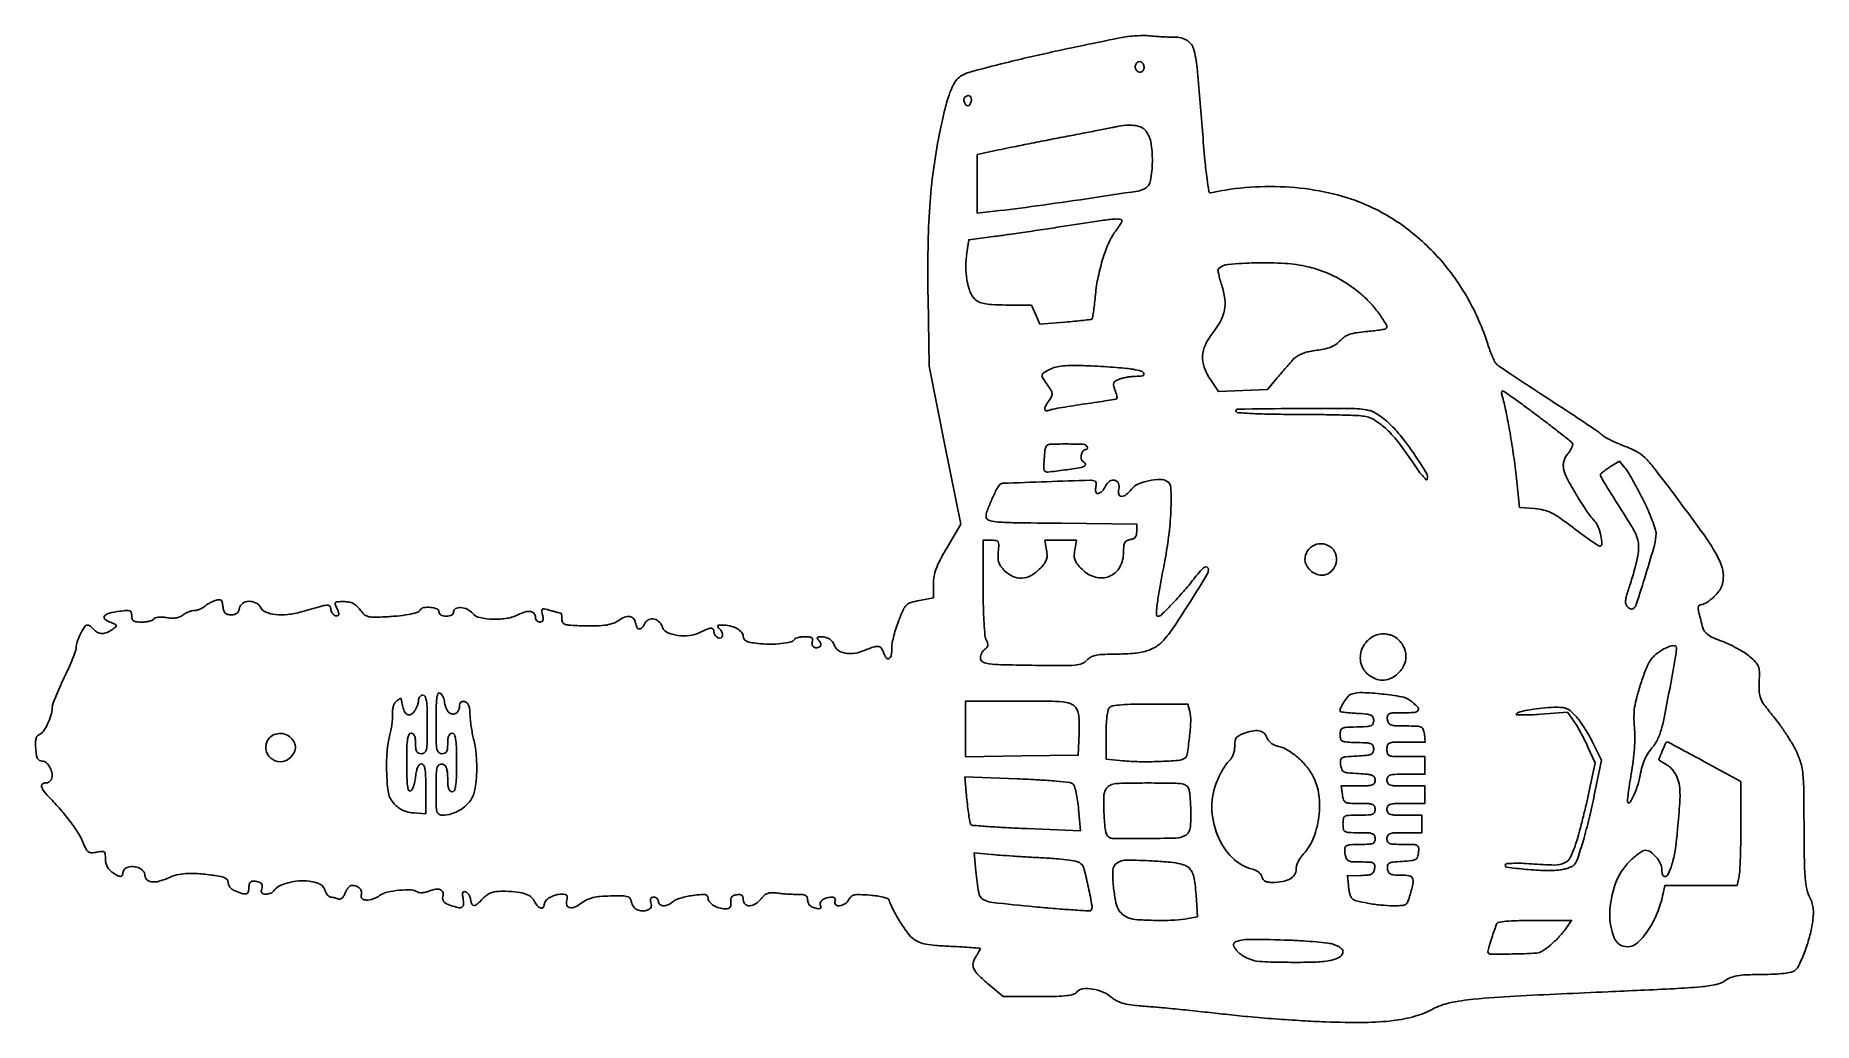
# Model space of a CAD drawing. Extents: x 146 to 754, y 185 to 522.
import ezdxf

# ---------------------------------------------------------------- set-up
doc = ezdxf.new("R2010")
doc.units = 0

msp = doc.modelspace()

# ---------------------------------------------------------------- linework, layer by layer
for points in [[(517.5, 521.842847, 0.003421), (494.642149, 517.099954, 0.008094), (477.702002, 513.176004, 0.006191), (465.068326, 509.866636, 0.116767), (461.5, 507.912358, 0.093392), (459.830204, 505.72047, 0.035444), (458.348135, 502.154683, 0.023303), (456.833363, 496.815762, 0.007046), (455.028954, 488.58323, 0.017432), (453.009208, 476.588071, 0.015791), (451.749391, 464.079188, 0.013654), (451.161489, 449.917681, 0.007832), (451.186782, 432.822702), (451.586653, 409.5), (456.958034, 382.489631), (462.329415, 355.479262), (457.664707, 347.51054, 0.010848), (455.293023, 343.249584, 0.03274), (453.936106, 340.217183, 0.045241), (453.235857, 337.635591, 0.043641), (453, 334.938508), (453, 330.335199), (448.25, 329.4176, 0.024958), (445.302953, 328.694114, 0.119852), (443.821501, 327.827684, 0.094394), (442.729297, 326.280825, 0.012408), (441.15, 322.563567, 0.016783), (440.250411, 320.047462, 0.015273), (439.490312, 317.396782, 0.015493), (438.956832, 314.985485, 0.046722), (438.8, 313.31078, -0.035909), (438.609452, 310.661008, -0.220857), (437.88073, 309.54463, -0.397938), (436.946498, 309.73372, -0.062661), (435.980307, 311.551797, 0.067608), (435.107008, 313.156721, 0.225463), (434.078321, 313.710636, 0.099969), (432.420796, 313.462094, 0.008729), (428.426356, 311.933116, -0.071956), (425.643096, 311.253883, -0.073866), (422.807311, 311.400806, -0.08586), (420.509681, 312.29337, -0.170558), (419.280122, 313.779799, 0.063097), (418.5444, 315.195537, 0.090826), (417.54716, 316.190695, 0.089495), (416.250125, 316.777218, 0.059569), (414.627555, 316.984687, 0.028029), (413.688433, 316.939701, 0.255654), (413.363183, 316.715032, 0.265799), (413.384071, 316.327651, 0.029827), (413.926114, 315.589028, -0.043282), (414.391203, 314.918193, -0.115588), (414.556329, 314.36394, -0.160707), (414.435208, 313.907337, -0.110253), (414.048558, 313.530011, -0.132695), (412.972404, 313.209194, -0.182368), (412.027699, 313.537954, -0.181523), (411.532727, 314.410526, -0.131568), (411.650663, 315.532025, 0.128746), (411.726264, 316.214504, 0.226613), (411.416426, 316.675798, 0.11058), (410.625832, 316.931991, 0.023281), (409.166006, 317, 0.026304), (407.959898, 316.936506, 0.032954), (406.856298, 316.745843, 0.034821), (405.983375, 316.469515, 0.161645), (405.583301, 316.134783, -0.201636), (404.308573, 315.226118, -0.02695), (400.983601, 314.664048, -0.029485), (396.988262, 314.445598, -0.028396), (392.943873, 314.693053, -0.014819), (390.378035, 315.074342, -0.071706), (388.983163, 315.537093, -0.143054), (388.265572, 316.202487, -0.135557), (388, 317.164042, 0.193316), (387.435238, 318.570176, 0.080463), (385.773145, 319.824225, 0.065902), (383.398325, 320.702373, 0.0557), (380.7349, 321, 0.020821), (379.675085, 320.955848, 0.209399), (379.294771, 320.75, 0.331674), (379.287422, 320.405741, 0.041581), (379.8, 319.8, -0.076036), (380.724299, 318.541886, -0.145116), (380.96359, 317.321461, -0.27772), (380.468201, 316.651063, -0.192068), (379.5, 316.638374, -0.074185), (378.926569, 316.962529, -0.064359), (378.440625, 317.454091, -0.06686), (378.111903, 318.031441, -0.096313), (378, 318.606989, 0.143406), (377.722684, 319.553997, 0.265076), (377.034105, 319.914954, 0.09358), (375.704203, 319.614731, 0.013525), (373.172085, 318.435961, -0.088478), (369.680121, 317.408183, -0.061432), (365.557874, 317.461622, -0.066486), (362.029955, 318.432114, -0.218962), (360.444977, 320.173363, 0.118898), (359.349118, 321.984996, 0.134521), (357.592552, 322.996951, 0.160774), (355.794772, 322.882461, 0.180767), (354.520842, 321.719041, -0.05619), (353.488342, 320.161179, -0.224277), (352.475441, 319.694206, -0.28438), (351.650417, 320.215368, -0.078206), (351.180449, 321.75, 0.138029), (350.525121, 323.235767, 0.192055), (349.263826, 323.927403, 0.130178), (347.452177, 323.67799, 0.053877), (345.268354, 322.475409, -0.077408), (343.231049, 321.474883, -0.045761), (340.575955, 320.907475, -0.030043), (336.853366, 320.687537, -0.009344), (331.25, 320.798161, -0.011375), (328.32463, 320.977344, -0.078459), (326.93148, 321.319038, -0.17781), (326.250818, 321.951943, -0.117993), (326, 323, 0.012046), (325.981524, 323.766784, 0.019858), (325.924623, 324.4125, 0.01475), (325.844883, 324.915882, 0.360557), (325.743398, 325, -0.064009), (325.556291, 325.024052, -0.001153), (324.580656, 325.281495, -0.002852), (323.444509, 325.591051, -0.001898), (322.145461, 325.958282, 0.009294), (320.006044, 326.529045, 0.188543), (319.352531, 326.443217, 0.314801), (319.11702, 325.964915, 0.023376), (319.421114, 324.458282, -0.030544), (319.641017, 323.282139, -0.119428), (319.557564, 322.553033, -0.19813), (319.185468, 322.147875, -0.109615), (318.519052, 322, -0.099868), (317.939342, 322.116955, -0.098136), (317.446222, 322.449844, -0.097747), (317.115922, 322.946931, -0.098215), (317, 323.531385, 0.170308), (316.528703, 324.874911, 0.18203), (315.334393, 325.584209, 0.113513), (313.458724, 325.48987, 0.050277), (311.139917, 324.572354, -0.078755), (307.289427, 323.296068, -0.04759), (302.484343, 322.969922, -0.048036), (298.040363, 323.520816, -0.155203), (295.5, 325, 0.09695), (293.675921, 326.363607, 0.093236), (291.446908, 326.963037, 0.134629), (289.69952, 326.625391, 0.285464), (289, 325.5, -0.140575), (288.822179, 324.88002, -0.118484), (288.333333, 324.4, -0.088208), (287.543379, 324.09863, -0.04716), (286.5, 324, -0.04716), (285.456621, 324.09863, -0.088208), (284.666667, 324.4, -0.118484), (284.177821, 324.88002, -0.140575), (284, 325.5, 0.31107), (283.30912, 326.503036, 0.067365), (281.146299, 327.009322, 0.063332), (278.804733, 326.936533, 0.218284), (277.571257, 326.115296, -0.186952), (276.489241, 325.296858, -0.023855), (273.596025, 324.618675, -0.022929), (269.680378, 324.080062, -0.011884), (264.753204, 323.749057, -0.0129), (261.350051, 323.689452, -0.07583), (259.591624, 323.972606, -0.112257), (258.325928, 324.722051, -0.044023), (256.973266, 326.25, 0.042325), (255.806457, 327.577048, 0.07617), (254.623681, 328.408858, 0.075162), (253.234977, 328.85497, 0.040219), (251.434879, 329, 0.011298), (249.312934, 328.952047, 0.16973), (248.636799, 328.680858, 0.310521), (248.497578, 328.137742, 0.035057), (249.045837, 326.914354, -0.027603), (249.435684, 326.078046, -0.038419), (249.683024, 325.290235, -0.042946), (249.774689, 324.647099, -0.213438), (249.647551, 324.314218, -0.254626), (248.898305, 324.093289, -0.129825), (247.997399, 324.551055, -0.099102), (247.260417, 325.530817, -0.112307), (247, 326.675594, 0.228451), (246.596332, 327.512975, 0.199267), (245.653552, 327.783082, 0.039155), (243.486408, 327.360395, 0.002283), (237, 325.527036, -0.040219), (232.313664, 324.578865, -0.057575), (228.077704, 324.561014, -0.071932), (224.789895, 325.416044, -0.172006), (222.95178, 327.0901, 0.160068), (221.34993, 328.618559, 0.123665), (218.969469, 329.097219, 0.138527), (216.836324, 328.383326, 0.210913), (215.819551, 326.75, -0.063957), (215.529188, 325.696001, -0.125837), (215.008716, 325.006955, -0.11739), (214.193689, 324.623446, -0.05157), (213, 324.5, -0.052743), (211.72725, 324.634632, -0.143478), (210.937862, 325.061569, -0.129859), (210.457326, 325.878477, -0.039818), (210.179242, 327.29493, 0.027744), (209.924195, 328.783068, 0.16126), (209.517091, 329.454618, 0.204873), (208.849617, 329.662482, 0.048331), (207.679242, 329.426649, 0.030853), (206.729745, 329.072384, 0.01989), (205.676397, 328.552377, 0.019994), (204.683045, 327.959186, 0.035173), (203.921259, 327.381719, -0.0497), (203.176243, 326.850265, -0.034133), (202.241904, 326.396538, -0.034461), (201.271913, 326.080533, -0.057436), (200.421259, 325.968197, 0.059585), (199.541566, 325.848191, 0.030168), (198.47687, 325.501348, 0.029465), (197.406597, 325.005105, 0.038649), (196.5, 324.423585, -0.06464), (195.383887, 323.786782, -0.058004), (194.100552, 323.426759, -0.050224), (192.605495, 323.341051, -0.031007), (190.852625, 323.525948, 0.025864), (189.329182, 323.702494, 0.042262), (188.030044, 323.675444, 0.052065), (187.04888, 323.467006, 0.177804), (186.543608, 323.070559, -0.154044), (186.0641, 322.657126, -0.037667), (185.065535, 322.314477, -0.035054), (183.806778, 322.078686, -0.028782), (182.440983, 322, -0.022873), (180.613012, 322.083666, -0.116309), (179.653555, 322.404874, -0.181517), (179.163874, 323.03969, -0.074617), (179, 324.131669, 0.071145), (178.835669, 325.280721, 0.234358), (178.33151, 325.827892, 0.113038), (177.295597, 325.974677, 0.012243), (174.878916, 325.710585, 0.025943), (171.35141, 325.049693, 0.149123), (169.733159, 324.09468, 0.41658), (169.78341, 323.045293, 0.092813), (171.485177, 322.005636, -0.010269), (173.244897, 321.294896, -0.207137), (173.632742, 320.885116, -0.30681), (173.516121, 320.420608, -0.02038), (172.398017, 319.500278, -0.061489), (170.585616, 318.450255, -0.100899), (168.854386, 318.097225, -0.116841), (167.302111, 318.464913, -0.103583), (166, 319.5, 0.030696), (165.460793, 320.074065, 0.033599), (164.870559, 320.559375, 0.035754), (164.314846, 320.899703, 0.120078), (163.903235, 321, 0.257058), (162.920099, 320.458791, 0.024433), (161.518634, 317.985323, 0.03037), (160.35205, 315.270997, 0.086514), (160, 313.251594, -0.087125), (159.801446, 312.120766, -0.008422), (158.804508, 309.507638, -0.010498), (157.488821, 306.415641, -0.008111), (155.93024, 303.100891, 0.008862), (154.3675, 299.764281, 0.01101), (153.038473, 296.605657, 0.009423), (152.037125, 293.92431, 0.07787), (151.800911, 292.648957, -0.066448), (151.386471, 290.087593, -0.039054), (150.259071, 287.191073, -0.037926), (148.814487, 284.697441, -0.152032), (147.446765, 283.617945, 0.137854), (146.735839, 283.088201, 0.101273), (146.302075, 282.200623, 0.061764), (146.123543, 280.828015, 0.019539), (146.192055, 278.759149, 0.017937), (146.43001, 276.565405, 0.083065), (146.817375, 275.354748, 0.155276), (147.442956, 274.726802, 0.119658), (148.38742, 274.494665, -0.193604), (149.80678, 273.919009, -0.082118), (151.053634, 272.241375, -0.077627), (151.751342, 270.138344, -0.133739), (151.567491, 268.315284, -0.091355), (151.260156, 267.812442, -0.066708), (150.761187, 267.386365, -0.065225), (150.154532, 267.09833, -0.078413), (149.531385, 267, 0.172685), (148.432859, 266.608941, 0.308843), (148.172348, 265.728572, 0.095269), (149.038099, 264.148948, 0.017656), (151.25, 261.660532, -0.013047), (155.114668, 257.392608, -0.018389), (158.313684, 253.379432, -0.020941), (160.787523, 249.71913, -0.039191), (162.41845, 246.540934, 0.019041), (163.432394, 244.35239, 0.123282), (164.225489, 243.443118, 0.162676), (165.24517, 243.143621, 0.040159), (167.001109, 243.350222, -0.021888), (168.791294, 243.627425, -0.194393), (169.544477, 243.415614, -0.206116), (169.914471, 242.748085, -0.0249), (170, 241.031704, 0.053729), (170.145133, 239.684988, 0.061642), (170.573751, 238.46491, 0.063262), (171.274778, 237.411811, 0.061605), (172.222506, 236.556704, 0.021675), (174.037701, 235.399183, 0.120191), (175.139988, 235.076133, 0.288099), (175.758325, 235.4262, 0.124294), (176, 236.383369, -0.116045), (176.132528, 236.946697, -0.075481), (176.518753, 237.49603, -0.069243), (177.090943, 237.948478, -0.068863), (177.765968, 238.228548, -0.085952), (179.775499, 238.398347, -0.093089), (181.665249, 237.869583, -0.109955), (183.005927, 236.790955, -0.169524), (183.495147, 235.400921, 0.215044), (184.152131, 233.953873, 0.152862), (185.803506, 233.221175, 0.092646), (188.339283, 233.400363, 0.046973), (191.356775, 234.49906, -0.049604), (194.322899, 235.561449, -0.045638), (197.52485, 236.057168, -0.035036), (201.453037, 236.027085, -0.014419), (206.75, 235.460619, -0.013699), (209.489109, 235.010799, -0.068002), (210.964096, 234.512228, -0.138688), (211.720052, 233.825604, -0.140362), (212, 232.84802, 0.109058), (212.182899, 232.01945, 0.073725), (212.716444, 231.208093, 0.06531), (213.538047, 230.499782, 0.054485), (214.5651, 229.975249, 0.017322), (216.936611, 229.16644, 0.121889), (218.145522, 229.104176, 0.258749), (218.777443, 229.633757, 0.09198), (219, 230.833333, -0.049613), (219.153379, 232.37529, -0.178017), (219.66275, 233.204919, -0.181197), (220.581367, 233.498488, -0.051694), (222.085947, 233.267273, -0.061478), (222.951588, 232.92295, -0.137777), (223.452648, 232.431995, -0.141722), (223.616724, 231.762061, -0.066585), (223.460655, 230.876035, 0.052878), (223.275422, 229.970046, 0.187536), (223.433454, 229.409408, 0.183207), (223.932241, 229.094685, 0.050165), (224.873595, 229, 0.049761), (225.692353, 229.081686, 0.047539), (226.492079, 229.323722, 0.051231), (227.15718, 229.67956, 0.106294), (227.56306, 230.102034, -0.138814), (229.289407, 231.682646, -0.049387), (232.44113, 232.893494, -0.047001), (236.143017, 233.544861, -0.057335), (239.656306, 233.42429, -0.023031), (241.923415, 232.976739, -0.068535), (243.391778, 232.393974, -0.095328), (244.367192, 231.564436, -0.078319), (245.047276, 230.375655, 0.03241), (245.46229, 229.466225, 0.041955), (245.962172, 228.697849, 0.047592), (246.46942, 228.159594, 0.181952), (246.893462, 228, -0.043277), (247.36269, 227.95931, -0.015548), (248.019997, 227.823264, -0.015289), (248.734868, 227.628674, -0.017519), (249.404314, 227.398345, 0.120632), (250.159766, 227.302418, 0.138364), (250.831145, 227.577438, 0.097313), (251.426722, 228.266136, 0.03894), (251.961351, 229.398345, -0.040175), (252.433931, 230.392791, -0.048809), (253.034394, 231.231266, -0.056308), (253.666011, 231.807158, -0.161071), (254.225249, 231.984687, -0.082732), (255.766768, 231.708793, -0.115649), (256.939141, 230.953257, -0.139187), (257.518101, 229.871625, -0.146349), (257.426881, 228.67005, 0.314829), (257.715376, 227.509289, 0.178474), (259.130435, 226.97026, 0.090265), (261.48126, 227.372142, 0.065507), (263.841104, 228.601258, -0.099672), (266.354213, 229.70049, -0.030623), (270.466015, 230.332076, -0.02852), (274.540003, 230.471304, -0.151594), (276.628363, 229.770518, 0.129808), (277.254122, 229.530336, 0.042941), (278.246033, 229.508031, 0.039377), (279.398338, 229.672836, 0.035652), (280.550812, 230.019319, -0.044266), (282.902526, 230.682461, -0.138796), (284.522282, 230.537172, -0.236576), (285.323831, 229.66091, -0.133806), (285.338934, 228.188085, 0.095292), (285.273686, 227.197431, 0.150908), (285.62078, 226.428051, 0.100238), (286.475655, 225.781357, 0.028106), (288.031426, 225.138889, 0.027158), (290.604638, 224.395812, 0.192004), (291.866056, 224.58977, 0.263547), (292.412077, 225.535801, 0.049283), (292.224365, 227.606641, -0.022682), (292.040546, 228.87856, -0.120831), (292.139399, 229.568434, -0.263513), (292.495015, 229.851719, -0.119531), (293.108475, 229.802181, -0.111674), (293.664754, 229.468022, -0.057745), (294.185107, 228.840199, -0.053146), (294.593956, 228.036354, -0.054611), (294.819551, 227.171672, 0.061338), (295.258087, 225.578569, 0.325306), (295.984281, 225.132697, 0.166649), (297.076447, 225.605624, 0.019428), (299, 227.5, -0.045615), (300.355266, 228.701771, -0.067509), (301.747607, 229.461438, -0.061006), (303.395709, 229.869628, -0.030241), (305.549314, 230, -0.020837), (309.963274, 229.815973, -0.051453), (313.144138, 229.216916, -0.075614), (315.304985, 228.199877, -0.139638), (316.549421, 226.729809, 0.065526), (317.527031, 225.156023, 0.128595), (318.711665, 224.295377, 0.284634), (319.590503, 224.457198, 0.211602), (320, 225.381483, -0.177182), (320.479287, 226.691546, -0.082785), (321.876136, 227.878045, -0.070068), (323.859781, 228.714496, -0.064876), (326.05089, 229, -0.044529), (327.12174, 228.904443, -0.181894), (327.672963, 228.57563, -0.186971), (327.862026, 227.971758, -0.047416), (327.694254, 226.938828, 0.137124), (327.722705, 225.242406, 0.284762), (328.67438, 224.396474, 0.153716), (330.489152, 224.63972, 0.049628), (332.846734, 226.044806, -0.048801), (334.667928, 227.13429, -0.05218), (336.625964, 227.821027, -0.03931), (339.111785, 228.208118, -0.014421), (342.665342, 228.375468, -0.006804), (346.801709, 228.394541, -0.068592), (348.503455, 228.144364, -0.180593), (349.362881, 227.504121, -0.108392), (349.813355, 226.297279, 0.124726), (350.4504, 224.745205, 0.121074), (351.755553, 223.663243, 0.111456), (353.508351, 223.254317, 0.093676), (355.388924, 223.59575, 0.082803), (356.067283, 223.994705, 0.11845), (356.481413, 224.553107, 0.111131), (356.611992, 225.266758, 0.066836), (356.462413, 226.118425, -0.049133), (356.282017, 226.968352, -0.147821), (356.3885, 227.545139, -0.188126), (356.771259, 227.882756, -0.087953), (357.432612, 228, -0.094638), (358.030893, 227.885736, -0.096802), (358.53958, 227.559375, -0.09891), (358.880096, 227.072362, -0.10362), (359, 226.5, 0.227335), (359.489055, 225.479965, 0.167299), (360.68602, 225.049642, 0.109802), (362.338158, 225.393381, 0.078085), (363.925989, 226.433021, -0.086392), (364.873967, 227.0316, -0.022167), (366.585113, 227.649486, -0.021901), (368.630549, 228.190119, -0.020684), (370.75473, 228.561852, -0.009306), (373.635023, 228.889511, -0.066143), (375.036313, 228.837031, -0.18174), (375.726973, 228.433211, -0.172212), (376, 227.664014, 0.173232), (376.471552, 226.343812, 0.082851), (377.844558, 225.141161, 0.07092), (379.788187, 224.290786, 0.067809), (381.922469, 224, 0.062277), (382.888977, 224.120851, 0.161973), (383.471955, 224.494474, 0.148108), (383.745803, 225.169075, 0.049332), (383.73821, 226.246765, -0.057593), (383.748394, 227.326713, -0.135765), (384.055295, 228.064155, -0.135102), (384.698784, 228.541234, -0.056787), (385.75, 228.816316, -0.046409), (386.848614, 228.871003, -0.155519), (387.517194, 228.625753, -0.170725), (387.883822, 228.056848, -0.058634), (388, 227.069551, 0.203989), (388.639243, 225.567891, 0.208592), (390.156608, 225.006088, 0.131175), (392.221539, 225.684767, 0.081649), (394.112937, 227.416447, -0.044419), (395.265695, 228.640783, -0.099569), (396.363807, 229.281588, -0.086748), (397.72149, 229.496085, -0.028115), (399.756857, 229.348084, 0.010446), (401.426633, 229.167192, 0.006864), (403.355139, 229.025592, 0.006906), (405.236994, 228.93943, 0.013198), (406.75, 228.931037, -0.025643), (408.391965, 228.881061, -0.107884), (409.329606, 228.594465, -0.172614), (409.825214, 228.026373, -0.094152), (410, 227.106389, 0.07645), (410.118241, 226.337582, 0.064848), (410.46465, 225.59157, 0.066804), (410.977037, 224.980328, 0.093606), (411.581787, 224.606989, 0.02716), (413.180854, 224.091057, 0.108715), (414.202466, 224.048926, 0.324914), (414.573551, 224.433827, 0.174847), (414.430902, 225.111803, -0.240566), (414.352768, 226.069397, -0.133573), (415.085457, 227.020662, -0.091535), (416.496238, 227.73081, -0.068826), (418.218615, 227.984687, -0.066811), (418.923061, 227.896517, -0.165682), (419.350595, 227.612532, -0.178285), (419.497409, 227.143301, -0.07936), (419.361626, 226.5, 0.307063), (419.620867, 225.390016, 0.220258), (420.871989, 224.986604, 0.113521), (422.742772, 225.664732, 0.127071), (424.03848, 227.0719, -0.08822), (424.899513, 228.164581, -0.129006), (425.985541, 228.717388, -0.064169), (427.738239, 228.86863, -0.009459), (431.297212, 228.651253, -0.016703), (433.742841, 228.372913, -0.026694), (435.803078, 227.955063, -0.026288), (437.357183, 227.464015, -0.226362), (437.848628, 226.954116, 0.040802), (439.312303, 223.523901, 0.019883), (441.698292, 219.401079, 0.018741), (444.283941, 215.636771, 0.072772), (446.277466, 213.640203, 0.063818), (448.171326, 212.572363, 0.048643), (450.455672, 211.893829, 0.030137), (453.714879, 211.463513, 0.007718), (459.027466, 211.167935, -0.00393), (462.851318, 210.984236, -0.00653), (466.070568, 210.762002, -0.001709), (468.838491, 210.52504, -0.388432), (469, 210.348509, -0.119863), (468.935922, 210.085054, -0.007405), (468.552711, 209.370029, -0.010643), (468.060605, 208.526433, -0.007668), (467.477315, 207.605722, 0.093793), (466.57999, 205.44123, 0.163911), (466.808003, 203.533751, 0.090205), (468.355736, 201.383234, 0.016628), (471.998771, 198.098048), (476.858812, 194), (488.806962, 194, 0.004996), (495.139722, 194.063275, 0.02492), (498.683705, 194.311092, 0.045714), (500.856656, 194.776528, 0.144927), (502.079298, 195.595548, -0.194863), (504.066953, 196.663844, -0.068284), (507.370443, 196.571021, -0.061479), (511.005997, 195.496996, -0.072489), (514.053442, 193.608485, 0.060826), (515.93012, 192.384293, 0.054423), (518.117163, 191.5915, 0.033413), (521.246116, 191.047232, 0.008037), (526.492984, 190.577187, -0.004956), (531.347192, 190.172454, -0.001799), (538.225308, 189.505297, -0.001783), (545.748183, 188.721163, -0.002125), (552.837313, 187.926174, 0.006492), (560.480565, 187.13657, 0.003689), (569.745961, 186.369686, 0.003683), (579.0915, 185.734742, 0.00607), (587, 185.352217, 0.010955), (600.410625, 185.16066, 0.027872), (610.120283, 185.776641, 0.03814), (617.580451, 187.25264, 0.056278), (623.76348, 189.751005, -0.072179), (629.384321, 191.817679, -0.027489), (637.654247, 193.095206, -0.012081), (651.791161, 194.145284, -0.001403), (683.5, 195.642297, 0.00107), (706.096071, 196.693994, 0.011125), (715.373361, 197.352849, 0.026493), (720.536301, 198.112686, 0.103465), (723.484481, 199.377591, -0.056805), (725.481877, 200.463594, -0.053817), (727.70892, 201.096721, -0.032843), (730.844465, 201.423332, -0.007596), (736.153144, 201.545111, 0.009061), (740.436776, 201.655933, 0.019054), (743.753556, 201.928821, 0.021521), (746.200897, 202.331885, 0.122218), (747.380901, 202.901156, 0.111836), (749.019577, 205.033069, 0.020275), (750.938997, 209.675702, 0.022649), (752.604647, 214.944395, 0.032267), (753.562119, 219.756746, 0.022399), (753.785602, 222.316271, 0.044054), (753.69224, 224.355638, 0.049457), (753.258238, 226.187475, 0.037188), (752.440271, 228.091252, -0.070437), (751.491481, 230.777664, -0.030339), (750.966955, 234.548734, -0.015708), (750.689801, 240.552066, -0.002674), (750.582499, 252, 0.002188), (750.472319, 265.11666, 0.022845), (750.157878, 270.48947, 0.05064), (749.404034, 274.109047, 0.035077), (747.865025, 278, 0.023108), (746.494769, 280.550603, 0.010891), (744.504989, 283.717506, 0.010767), (742.27354, 286.949401, 0.014918), (740.126782, 289.740446, -0.009758), (737.007228, 293.710794, -0.064571), (735.761882, 295.898558, -0.08482), (735.275716, 298.07991, -0.023063), (735.261757, 301.625724, 0.015091), (735.303327, 305.089771, 0.0866), (734.956158, 306.88573, 0.101758), (734.042412, 308.322225, 0.024684), (731.977305, 310.254121, 0.034235), (730.208662, 311.555298, 0.015793), (727.748384, 313.010914, 0.015559), (725.054846, 314.384416, 0.020828), (722.527744, 315.449261, -0.015904), (719.60705, 316.646236, -0.04844), (717.745832, 317.705868, -0.073783), (716.595438, 318.802901, -0.101336), (715.962724, 320.080418, -0.003037), (714.657313, 325.154704, -0.048701), (714.395667, 326.904843, -0.225883), (714.715856, 327.676678, -0.185394), (715.557871, 328, 0.115215), (716.362672, 328.187945, 0.028836), (717.543682, 328.858654, 0.027915), (718.840676, 329.804235, 0.02491), (720.076923, 330.923077, 0.033531), (721.491497, 332.541263, 0.061469), (722.373426, 334.051519, 0.063436), (722.845087, 335.697624, 0.038107), (723, 337.727296, 0.092869), (722.269799, 341.624747, 0.042986), (719.990202, 346.268565, 0.02173), (715.458831, 353.09959, 0.003676), (706.151685, 365.69159, 0.003397), (699.265097, 374.738152, 0.034185), (696.11907, 378.283497, 0.070078), (693.367552, 380.318184, 0.037402), (689.5, 382.054782, -0.013988), (687.056275, 383.017375, -0.014069), (684.675, 384.113372, -0.014011), (682.656217, 385.183713, -0.053463), (681.5, 386.013262, 0.032574), (680.064016, 387.137095, 0.00172), (675.240625, 390.405113, 0.002703), (669.46618, 394.243404, 0.001963), (663, 398.455009, -0.001849), (656.595276, 402.624495, -0.002738), (651.014297, 406.331059, -0.001226), (646.279165, 409.530251, -0.053997), (645.367821, 410.304939, -0.075675), (644.826869, 411.083353, -0.012217), (644.0521, 412.764576, -0.01325), (643.23434, 414.806655, -0.011298), (642.478641, 417, 0.051205), (635.684506, 432.566848, 0.052909), (625.929723, 446.243249, 0.054225), (613.774492, 457.279017, 0.059495), (599.886853, 465.046658, 0.04382), (588.056726, 468.752051, 0.036213), (574.976724, 470.642811, 0.035141), (561.337399, 470.655247, 0.035184), (547.83644, 468.757072, -0.425661), (547.181593, 469.200137, -0.008969), (546.521026, 473.479397, -0.011308), (545.805192, 479.809556, -0.002955), (544.946352, 490, 0.002672), (543.152308, 511.431965, 0.050339), (541.882715, 518.053057, 0.197586), (539.579427, 520.900232, 0.12763), (535.410746, 521.94947, -0.009644), (533.590442, 521.971266, -0.005053), (531.326907, 522.064955, -0.005024), (529.007593, 522.207821, -0.00768), (527, 522.382779, 0.025782), (524.916916, 522.488558, 0.01399), (522.353125, 522.414713, 0.013905), (519.742, 522.193329, 0.021343)], [(525, 511.440983, -0.103216), (524.885271, 510.891133, -0.098834), (524.559375, 510.423289, -0.096907), (524.072549, 510.109789, -0.095012), (523.5, 510, -0.179946), (522.59764, 510.335619, -0.15216), (522.05672, 511.20489, -0.132661), (522.066992, 512.327196, -0.128822), (522.63948, 513.306147, -0.194761), (523.37668, 513.618432, -0.172865), (524.169706, 513.350022, -0.128462), (524.782775, 512.537796, -0.098073)], [(466, 500.559017, -0.055887), (465.933596, 499.966781, -0.049696), (465.737031, 499.378799, -0.052635), (465.447691, 498.881687, -0.096533), (465.104785, 498.564761, -0.305994), (464.370931, 498.594365, -0.122354), (463.696107, 499.406879, -0.101767), (463.406646, 500.556057, -0.210351), (463.735568, 501.402234, -0.099868), (464.520615, 501.923695, -0.1881), (465.270167, 501.93523, -0.197274), (465.804984, 501.440964, -0.10924)], [(525.297396, 490.223875, -0.141316), (527.284564, 486.15995, -0.045578), (527.845377, 479.412503, -0.044289), (527.214986, 472.913099, -0.227347), (525.132756, 470.071049, -0.085401), (522.912321, 469.332734, -0.000764), (505.437233, 466.707866, -0.003022), (488.199731, 464.252011, -0.005136), (473.75, 462.433338), (468, 461.769553), (468, 471.784396), (468, 481.799238), (475.25, 483.371049, -0.003194), (479.056294, 484.170837, -0.000932), (484.923438, 485.353187, -0.000936), (491.534012, 486.659665, -0.001003), (498, 487.911526, 0.000351), (504.083242, 489.081059, 0.000487), (509.534375, 490.138543, 0.000299), (514.121717, 491.035942, 0.006157), (515.5, 491.324094, -0.032341), (518.724163, 491.82376, -0.050273), (521.535224, 491.791804, -0.061676), (523.780943, 491.254066, -0.119821)], [(517.373158, 458.75, -0.011258), (516.968682, 458.104729, -0.003308), (516.319269, 457.132812, -0.00332), (515.573999, 456.048822, -0.003561), (514.831447, 455, 0.059366), (512.723123, 451.182555, 0.023862), (510.741616, 445.550289, 0.023311), (509.172812, 439.247813, 0.028234), (508.317375, 433.216583, -0.007275), (508.037658, 430.400185, -0.011159), (507.705595, 427.971073, -0.005815), (507.35988, 425.954725, -0.220147), (507.100439, 425.587303, -0.100575), (506.628083, 425.429656, -0.002118), (504.168186, 425.139505, -0.004828), (501.277028, 424.839141, -0.003224), (497.961471, 424.548566), (489.422942, 423.855693), (487.961471, 427.064768), (486.5, 430.273843), (477.777186, 430.386921, -0.007978), (473.010809, 430.524801, -0.037708), (470.298277, 430.85258, -0.066828), (468.491834, 431.469501, -0.080925), (467.040314, 432.51465, -0.112886), (465.495768, 434.975878, -0.042606), (464.48253, 438.936563, -0.039564), (464.080581, 443.58768, -0.039012), (464.412697, 448.266387), (465.075867, 452.688721), (474.287933, 453.889376, 0.002834), (478.855713, 454.511067, 0.001087), (485.200205, 455.425297, 0.001076), (492.082123, 456.447368, 0.001323), (498.5, 457.432016, -0.001593), (510.553396, 459.274633, -0.0197), (515.164801, 459.779819, -0.090008), (517.05254, 459.571686, -0.488881)], [(580.986466, 443.441663, -0.03087), (586.232705, 441.85791, -0.033349), (591.105447, 439.672652, -0.032937), (595.696887, 436.83165, -0.028698), (600.102774, 433.288185, -0.030788), (603.048935, 430.277265, -0.026485), (605.765156, 426.777549, -0.019396), (607.842828, 423.523699, -0.341095), (607.69307, 422.359737, -0.152682), (607.249593, 422.127517, -0.006282), (605.456036, 421.825568, -0.01043), (603.292809, 421.535345, -0.007161), (600.829003, 421.292657, 0.015941), (597.578049, 420.914695, 0.044375), (595.345592, 420.37709, 0.060434), (593.667109, 419.575118, 0.059594), (592.220281, 418.391914, -0.043215), (590.523022, 416.908799, -0.069731), (588.834833, 416.002796, -0.041395), (586.408682, 415.329838, -0.006933), (581.649213, 414.493394, 0.040953), (580.033924, 414.094746, 0.032224), (578.365019, 413.41215, 0.033163), (576.888476, 412.568745, 0.066161), (575.876468, 411.685779, 0.001995), (574.907875, 410.575328, 0.000693), (573.520222, 408.967073, 0.000688), (571.9969, 407.191688, 0.000802), (570.554123, 405.5), (567.153736, 401.5), (558.77235, 401.155412), (550.390963, 400.810824), (547.695482, 404.883972, -0.059175), (545.580666, 409.084737, -0.099718), (544.995524, 412.972092, -0.098767), (545.959961, 416.808764, -0.057184), (548.484918, 420.859406, 0.043431), (551.15547, 424.892754, 0.07799), (552.485258, 428.623792, 0.079391), (552.595871, 432.536676, 0.046515), (551.556297, 437.117692, -0.011102), (550.953332, 439.109796, -0.016794), (550.526051, 440.870127, -0.011606), (550.26055, 442.318245, -0.240353), (550.39287, 442.726203, -0.176589), (553.739254, 444.284576, -0.015718), (563.169863, 444.802036, -0.021562), (573.136093, 444.60532, -0.042177)], [(521.25, 408.399967, -0.027979), (524.013193, 407.751273, -0.243885), (524.894126, 406.905633, -0.463895), (524.465976, 406.193457, -0.040224), (522.0651, 406, 0.026774), (520.755712, 405.929834, 0.016987), (519.242765, 405.715017, 0.017058), (517.767503, 405.401924, 0.03003), (516.578503, 405.029847, 0.032296), (515.177819, 404.391035, 0.171306), (514.618907, 403.777715, 0.163446), (514.554803, 402.932215, 0.02875), (515.041382, 401.391158, -0.014192), (515.405745, 400.344293, -0.02111), (515.659229, 399.407809, -0.017131), (515.804307, 398.64468, -0.239161), (515.719968, 398.386635, -0.155117), (515.409282, 398.225828, -0.001061), (512.409282, 397.717915, -0.004), (508.956175, 397.169189, -0.002531), (504.92136, 396.581956, 0.00364), (500.788021, 395.971019, 0.00478), (497.024132, 395.349755, 0.003533), (493.883529, 394.777583, 0.044813), (492.72937, 394.449644, -0.098449), (491.552499, 394.247454, -0.392082), (491.074107, 394.714546, -0.142366), (491.345409, 395.85877, -0.023848), (492.562352, 397.785558, 0.035742), (493.386371, 399.161601, 0.14228), (493.565933, 400.118755, 0.112456), (493.22367, 401.14747, 0.018406), (492.062352, 402.912434, -0.01585), (490.410007, 405.395918, -0.192798), (490.215333, 406.500441, -0.216699), (490.849139, 407.363795, -0.020456), (493.25, 408.582839, -0.056806), (495.375848, 409.276566, -0.032664), (498.048589, 409.644058, -0.022354), (501.683457, 409.740897, -0.007469), (507, 409.565374, -0.004107), (511.294926, 409.323944, -0.004308), (515.517187, 409.015236, -0.004135), (519.156625, 408.687271, -0.019128)], [(601.866776, 394.376645, -0.071529), (603.393824, 393.836112, -0.026662), (605.354715, 392.670446, -0.025128), (607.441261, 391.117276, -0.02382), (609.400719, 389.336124, -0.030892), (613.472917, 384.727051, -0.018118), (617.785146, 378.758197, -0.010676), (621.546378, 372.864965, -0.220591), (621.776344, 370.829033, -0.553094), (621.365869, 370.729186, -0.023277), (620.124539, 372.055173, -0.021658), (618.539803, 374.086235, -0.011271), (616.733725, 376.744774, 0.020659), (612.198734, 383.157906, 0.038835), (607.948857, 387.864525, 0.04951), (603.968347, 390.952413, 0.099589), (600.267102, 392.355377, 0.031327), (597.849689, 392.600765, 0.002881), (591.82236, 392.798329, 0.003711), (584.625157, 392.939285, 0.0029), (576.809017, 392.988994, -0.003947), (568.623888, 393.058181, -0.008349), (562.282533, 393.267796, -0.003812), (557.23621, 393.557588, -0.24266), (556.5, 394, -0.583344), (556.941764, 394.803689, -0.000935), (576.915946, 395.006873, -0.003332), (595.363773, 395.037079, -0.048129)], [(659.562744, 392.474228, -0.002412), (663.951171, 389.144857, -0.00365), (667.734973, 386.201249, -0.001432), (670.953576, 383.644408, -0.085972), (671.443286, 383.091765, -0.205395), (671.517656, 382.594367, -0.039656), (671.210823, 381.715819, -0.036332), (670.66022, 380.678324, -0.0265), (669.90842, 379.610705, 0.038438), (668.973439, 378.213311, 0.06599), (668.453062, 376.914417, 0.069326), (668.303519, 375.570677, 0.047186), (668.49082, 374.041796, 0.070026), (669.594279, 371.074513, 0.01084), (672.705587, 365.60926, 0.012785), (676.164088, 360.151006, 0.033934), (678.987082, 356.5, -0.088512), (680.247309, 354.442065, -0.041623), (681.141314, 351.442975, -0.041993), (681.4749, 348.734989, -0.425574), (680.767771, 348, -0.147975), (680.178443, 348.178316, -0.003472), (677.756311, 349.81618, -0.007379), (674.936596, 351.813406, -0.004904), (671.759944, 354.182739, 0.008918), (667.112786, 357.591143, 0.038125), (664.16345, 359.354131, 0.056429), (661.586164, 360.294383, 0.038604), (658.507416, 360.790942), (653.376871, 361.216407), (652.155753, 372.198194, 0.008444), (651.18619, 379.753699, 0.007316), (649.919814, 387.643699, 0.007233), (648.575527, 394.700337, 0.024366), (647.40686, 399.25, -0.033634), (647.247708, 399.920911, -0.060253), (647.222089, 400.485937, -0.093568), (647.323567, 400.864898, -0.288248), (647.538445, 401, -0.15423), (648.009608, 400.851124, -0.001168), (651.348286, 398.495554, -0.004195), (655.163087, 395.742298, -0.002663)], [(505.469147, 382.049921, -0.067969), (505.64759, 381.648014, -0.141738), (505.647765, 381.308414, -0.190619), (505.4751, 381.084925, -0.134878), (505.166006, 381, 0.229583), (504.200052, 380.531788, 0.109083), (503.582986, 379.256967, 0.105761), (503.550065, 377.810394, 0.210331), (504.18717, 376.884323, -0.056592), (504.622067, 376.542147, -0.090282), (504.892678, 376.1558, -0.124518), (504.960589, 375.789225, -0.182181), (504.826687, 375.493353, -0.158049), (503.540678, 374.837037, -0.005404), (497.870888, 373.994141, -0.004254), (492.084543, 373.247843, -0.230233), (491.067124, 373.599543, -0.205444), (490.743173, 374.410258, -0.008157), (490.878062, 377.665561, -0.011236), (491.133175, 380.839744, -0.112728), (491.557866, 382.091135, -0.252109), (492.777813, 382.798056, -0.008556), (498.511541, 382.879188, -0.008589), (504.243189, 382.763741, -0.249998)], [(695.61432, 363.769982, -0.011964), (697.293381, 360.218306, -0.013948), (698.711706, 356.765799, -0.012976), (699.74797, 353.798111, -0.077654), (700, 352.185128, -0.069403), (699.461538, 348.324566, -0.005529), (696.523378, 338.414468, -0.002869), (693.25984, 328.04899, -0.178475), (692.092425, 326.557122, -0.15599), (691.677581, 326.453803, -0.081016), (691.152326, 326.57517, -0.067638), (690.600093, 326.894169, -0.054849), (690.107907, 327.36998, -0.115845), (689.667284, 328.254729, -0.077307), (689.579732, 329.388119, -0.049805), (689.853852, 330.922916, -0.016412), (690.551907, 333.108969, 0.010182), (691.244692, 335.188752, 0.005068), (692.041688, 337.849388, 0.005028), (692.812016, 340.623577, 0.007367), (693.429063, 343.080437, 0.044833), (694.052843, 347.452323, 0.098739), (693.568236, 350.777444, 0.052256), (691.631237, 354.82885, 0.005829), (686.170016, 363.5, -0.004064), (684.188834, 366.621173, -0.006133), (682.518843, 369.37463, -0.002694), (681.140051, 371.741192, -0.131239), (681.000135, 372.264698, -0.19955), (681.167257, 372.666972, -0.019678), (681.954727, 373.391466, -0.022433), (683.00507, 374.205907, -0.015916), (684.25, 375.026672), (687.5, 377.023947), (689.36432, 374.761973, -0.036809), (690.341787, 373.380385, -0.006286), (691.969289, 370.600012, -0.006827), (693.798523, 367.278156, -0.00604)], [(508.47329, 367.915843, 0.153434), (508.469295, 366.508144, 0.370916), (509.286742, 365.997046, 0.170221), (510.656066, 366.725337, 0.079479), (511.782214, 368.421357, -0.131468), (513.184479, 370.123973, -0.213618), (514.989891, 370.488982, -0.250058), (516.257895, 369.395809, -0.15501), (516.382001, 367.385877, 0.127), (516.393526, 365.676641, 0.340584), (517.299226, 364.98112, 0.173992), (518.898064, 365.557823, 0.056637), (520.666593, 367.392906, -0.126856), (522.878651, 369.126248, -0.049375), (526.60367, 370.334357, -0.04927), (530.434624, 370.782652, -0.14828), (532.939109, 370.072266, -0.244438), (534.166681, 367.930855, -0.018056), (534.201131, 360.956107, -0.022305), (533.549752, 352.375863, -0.016194), (532.09216, 342.908366, 0.001862), (530.169283, 332.425813, 0.013943), (529.415011, 327.428667, 0.023432), (529.201522, 324.590159, 0.422502), (529.77526, 324, 0.199225), (530.977048, 324.498644, 0.005749), (534.917638, 328.540631, 0.012238), (538.952565, 332.988791, 0.016088), (542.398987, 337.25, -0.020025), (544.309378, 339.574374, -0.07761), (545.74599, 340.754985, -0.284852), (546.58121, 340.73659, -0.253684), (547, 339.964293, -0.13919), (546.499241, 338.200311, -0.00212), (540.823032, 329.095024, -0.005622), (535.363736, 320.632446, -0.028997), (532.025914, 316.169489, -0.074637), (529.23052, 313.709479, -0.072263), (525.805953, 312.145554, -0.051764), (521.155761, 311.296086, -0.018473), (514.404988, 311.023857, 0.010819), (510.597972, 310.928662, 0.044723), (508.319206, 310.61677, 0.073863), (506.757044, 310.005706, 0.07889), (505.479312, 308.97714, -0.119815), (503.812401, 307.844706, -0.066568), (501.403755, 307.292649, -0.024746), (497.107999, 307.108312, -0.002349), (486.587131, 307.22714, -0.002162), (476.095862, 307.440301, -0.025324), (472.016863, 307.747938, -0.079352), (470.004349, 308.336, -0.238981), (469.154066, 309.433903, -0.085119), (469.137452, 310.265268, -0.061058), (469.387448, 311.16225, -0.060195), (469.852574, 311.985997, -0.076439), (470.470305, 312.601945, 0.052225), (471.2597, 313.316573, 0.137245), (471.594296, 313.995448, 0.127548), (471.540269, 314.781924, 0.042296), (471.079046, 315.852301, -0.100897), (470.624293, 317.374634, -0.007391), (470.298166, 321.750728, -0.009435), (470.072738, 327.281595, -0.005467), (470, 333.934259), (470, 350), (472.776426, 350, -0.036186), (474.411742, 349.881494, -0.223517), (475.096283, 349.428604, -0.147687), (475.340888, 348.483486, -0.01377), (475.176578, 346.054394, 0.030434), (475.103635, 343.924174, 0.074315), (475.376236, 342.382187, 0.078557), (476.075864, 341.038743, 0.037137), (477.354697, 339.554394, 0.087523), (480.155605, 337.593461, 0.119998), (483.160846, 336.992578, 0.113636), (486.227266, 337.834014, 0.07295), (489.200237, 340.046391, 0.024807), (490.795083, 341.807859, 0.080398), (491.584013, 343.167593, 0.092354), (491.846166, 344.599264, 0.039469), (491.686185, 346.546391), (491.125741, 350), (496.5, 350), (501.874259, 350), (501.313815, 346.546391, 0.039469), (501.153834, 344.599264, 0.092354), (501.415987, 343.167593, 0.080398), (502.204917, 341.807859, 0.024807), (503.799763, 340.046391, 0.126713), (508.358284, 337.355138, 0.169425), (513.119209, 337.614533, 0.169944), (516.675536, 340.776485, 0.127525), (518, 345.884995, -0.019352), (518.08392, 348.052452, -0.101627), (518.41157, 349.192078, -0.163769), (519.078871, 349.830937, -0.074611), (520.25, 350.180449, 0.063957), (521.303999, 350.470812, 0.125837), (521.993045, 350.991284, 0.11739), (522.376554, 351.806311, 0.05157), (522.5, 353), (522.5, 355.5), (496.75, 355.766882, -0.001153), (480.097069, 355.977894, -0.018431), (474.465207, 356.270082, -0.066079), (471.834687, 356.860137, -0.314321), (471, 358.056721, -0.090061), (471.332922, 359.890047, -0.01165), (472.826143, 363.600849, -0.012722), (474.497896, 367.23343, -0.071007), (475.702666, 369, -0.200831), (476.636904, 369.433105, -0.000488), (491.740349, 369.98818, -0.000814), (506.528878, 370.493131, -0.108512), (508.290677, 370.165843, -0.203715), (508.549378, 369.898523, -0.071647), (508.670474, 369.367066, -0.056751), (508.648006, 368.673794, -0.040411)], [(589.171259, 347.345012, -0.160352), (590.677389, 344.697554, -0.14025), (590.423715, 341.511155, -0.141563), (588.528248, 338.962063, -0.163986), (585.673753, 338, -0.111068), (583.711184, 338.441403, -0.077997), (581.833295, 339.72101, -0.079521), (580.47001, 341.483864, -0.125545), (580, 343.326247, -0.144074), (580.883845, 346.329912, -0.147416), (583.247491, 348.343988, -0.146713), (586.339737, 348.722004, -0.142416)], [(611.086657, 316.718197, -0.10212), (613.594847, 313.814707, -0.124615), (614.518539, 310.356328, -0.125615), (613.683165, 306.895922, -0.104751), (611.252764, 303.984184, -0.067103), (608.844952, 302.565271, -0.102279), (606.472492, 302.09753, -0.100891), (604.085621, 302.607001, -0.063868), (601.634859, 304.07258, -0.168116), (599.1512, 307.937538, -0.150952), (599.445307, 312.706244, -0.147645), (602.396042, 316.552416, -0.160193), (606.884859, 317.968197, -0.039242), (608.002444, 317.866661, -0.030036), (609.197883, 317.58789, -0.030773), (610.291452, 317.187862, -0.060717)], [(706.993369, 313.25, -0.041854), (706.766319, 310.802421, -0.001174), (704.884164, 300.370836, -0.002093), (703.017128, 290.396459, -0.017587), (701.998205, 285.932257, -0.023045), (701.416474, 284.088657, -0.019976), (700.642396, 282.214476, -0.020453), (699.803239, 280.572774, -0.053902), (699.035547, 279.5, 0.033914), (697.38081, 277.372409, 0.04251), (696.164879, 275.189691, 0.038841), (695.260204, 272.677408, 0.022263), (694.545894, 269.534555, -0.033434), (693.738926, 266.318035, -0.027805), (692.469158, 263.027187, -0.023453), (691.128461, 260.392684, -0.494999), (690.375407, 260.291259, -0.226026), (690.224372, 260.717123, -0.003468), (690.520299, 263.379432, -0.008507), (690.944366, 266.509816, -0.005431), (691.538653, 270.13419, 0.012668), (692.187158, 274.482436, 0.013765), (692.593592, 278.739336, 0.014713), (692.74378, 282.665296, 0.023893), (692.61378, 286, -0.021514), (692.449772, 289.748905, -0.036662), (692.677103, 292.875, -0.031101), (693.393354, 296.267602, -0.01123), (694.815986, 300.988279, -0.010609), (696.412529, 305.554115, -0.04007), (697.695154, 308.294937, -0.060511), (699.090176, 310.173809, -0.054619), (700.939599, 311.738279, -0.027615), (703.273519, 313.130255, -0.059532), (705.226135, 313.873341, -0.118228), (706.492243, 313.885177, -0.351944)], [(285.845818, 294.921672, 0.028389), (286.049992, 293.907189, 0.02394), (286.377133, 292.861639, 0.024623), (286.769215, 291.935173, 0.059509), (287.168931, 291.309441, 0.162368), (288.304137, 290.595298, 0.175232), (289.600701, 290.735003, 0.154812), (290.622679, 291.709194, 0.1262), (291, 293.180313, -0.061623), (291.105585, 294.033764, -0.144993), (291.429214, 294.580881, -0.158579), (291.975866, 294.834319, -0.078085), (292.75, 294.806226, -0.128183), (293.572337, 294.411926, -0.115963), (294.134794, 293.653045, -0.071952), (294.47057, 292.407252, -0.022799), (294.613281, 290.482902, 0.018867), (294.735738, 288.634747, 0.009898), (295.020015, 286.348102, 0.009832), (295.404388, 284.012996, 0.014878), (295.838835, 282, -0.036613), (296.696938, 276.974614, -0.027859), (296.921646, 271.391701, -0.028411), (296.544799, 266.187274, -0.066771), (295.535989, 262.431892, -0.091467), (293.923698, 259.961348, -0.065274), (291.349174, 257.880269, -0.063336), (288.233837, 256.478055, -0.074245), (285.032119, 256, -0.157604), (283.929227, 256.356495, -0.178443), (283.310964, 257.275203, -0.054891), (283.050165, 259.27759, -0.004961), (283, 264.333333, -0.006534), (283.0748, 270.05707, -0.063872), (283.44432, 272.442185, -0.236795), (284.264125, 273.328737, -0.183488), (285.597766, 273.32411, -0.168745), (286.200388, 272.815757, -0.064754), (286.639579, 271.795179, -0.046835), (286.913401, 270.319345, -0.022466), (287, 268.393011, 0.017339), (287.073283, 266.280424, 0.065014), (287.335363, 264.982169, 0.127133), (287.805392, 264.267791, 0.186089), (288.5, 264, 0.286822), (289.26579, 264.47867, 0.076301), (289.7125, 265.916667, 0.032071), (289.944758, 268.649956, 0.005163), (290, 274, 0.005163), (289.944758, 279.350044, 0.032071), (289.7125, 282.083333, 0.076301), (289.26579, 283.52133, 0.286822), (288.5, 284, 0.164293), (287.830552, 283.773926, 0.129352), (287.357143, 283.166667, 0.075863), (287.081893, 282.104033, 0.025511), (287, 280.5, -0.022514), (286.917816, 278.67572, -0.10769), (286.607143, 277.6875, -0.177212), (286.002462, 277.177287, -0.087745), (285, 277, -0.194673), (283.906332, 277.442587, -0.154961), (283.297244, 278.572917, -0.043165), (283.046375, 281.060801, -0.003555), (283, 287.583333, -0.005308), (283.055513, 292.812186, -0.025267), (283.269803, 295.793478, -0.048576), (283.638138, 297.445651, -0.414716), (284.25, 297.755005, -0.131805), (284.754257, 297.424458, -0.05393), (285.234397, 296.752903, -0.048349), (285.620979, 295.878613, -0.044493)], [(615.931834, 295.201572, -0.028591), (618.468238, 293.071715, -0.34738), (618.641586, 291.896599, -0.24834), (617.451482, 291.147565, -0.018731), (613.513782, 291, 0.007617), (610.045914, 290.947165, 0.09245), (608.751121, 290.664625, 0.248081), (608.216909, 290.011037, 0.085197), (608.180449, 288.75, 0.095911), (608.604061, 287.522549, 0.17771), (609.402998, 286.855743, 0.076764), (610.948489, 286.557682, 0.008817), (614.5, 286.487859, -0.007875), (618.294524, 286.420412, -0.094556), (619.715601, 286.099537, -0.204436), (620.434365, 285.338527, -0.059691), (620.816422, 283.737859), (621.132845, 281), (614.566422, 281, 0.006254), (610.3948, 280.947815, 0.084894), (608.906642, 280.654819, 0.227099), (608.228, 279.941359, 0.078603), (608, 278.5, 0.077921), (608.225912, 277.059174, 0.226921), (608.9, 276.346154, 0.085635), (610.376461, 276.052512, 0.006367), (614.5, 276), (621, 276), (621, 273), (621, 270), (614.5, 270, 0.007414), (610.696451, 269.943601, 0.067313), (609.0625, 269.673077, 0.186514), (608.292005, 269.06604, 0.134481), (608, 268, 0.134481), (608.292005, 266.93396, 0.186514), (609.0625, 266.326923, 0.067313), (610.696451, 266.056399, 0.007414), (614.5, 266), (621, 266), (621, 263), (621, 260), (614.5, 260, 0.007414), (610.696451, 259.943601, 0.067313), (609.0625, 259.673077, 0.186514), (608.292005, 259.06604, 0.134481), (608, 258, 0.12648), (608.272668, 256.939334, 0.188641), (609, 256.333333, 0.072107), (610.528387, 256.05871, 0.008455), (614, 256), (620, 256), (620, 253), (620, 250), (614, 250, 0.008455), (610.528387, 249.94129, 0.072107), (609, 249.666667, 0.188641), (608.272668, 249.060666, 0.12648), (608, 248, 0.119517), (608.255859, 246.944902, 0.189742), (608.945803, 246.339824, 0.076791), (610.382274, 246.061099, 0.009593), (613.566422, 246, -0.007127), (617.186299, 245.948401, -0.113992), (618.36423, 245.640703, -0.2579), (618.846214, 244.910597, -0.048348), (618.816422, 243.25, -0.057956), (618.446716, 241.67345, -0.183907), (617.752703, 240.865807, -0.099314), (616.408999, 240.451337, -0.010994), (613.187581, 240.195576, 0.009498), (610.048128, 239.955767, 0.092365), (608.772061, 239.589601, 0.224859), (608.236703, 238.906577, 0.091195), (608.187581, 237.695576, 0.081656), (608.546986, 236.551156, 0.165266), (609.213089, 235.897484, 0.095361), (610.416674, 235.579543, 0.017031), (612.751293, 235.5, -0.035559), (615.666843, 235.29239, -0.251723), (616.770795, 234.478361, -0.165277), (616.958547, 232.847653, -0.014482), (615.947419, 228.75, -0.024759), (615.183425, 226.447624, -0.158272), (614.416712, 225.506917, -0.131252), (613.172174, 225.10551, -0.015063), (610.202996, 225.043551, -0.022617), (605.869273, 225.279912, -0.020118), (601.400156, 225.909449, -0.01647), (597.524548, 226.748117, -0.140352), (596.001011, 227.630434, -0.1029), (595.655743, 228.178816, -0.022508), (595.311726, 229.246076, -0.022533), (595.019905, 230.5404, -0.019949), (594.831445, 231.909398), (594.5, 235.318796), (599, 235.409398, 0.015651), (601.500466, 235.538109, 0.092606), (602.758803, 235.882863, 0.164718), (603.447836, 236.562596, 0.081331), (603.819551, 237.75, 0.075588), (603.807244, 239.004384, 0.244196), (603.324933, 239.652561, 0.103805), (602.16457, 239.942918, 0.009582), (599.186128, 240, -0.012694), (596.287021, 240.073614, -0.094624), (594.954689, 240.398896, -0.172593), (594.217269, 241.1139, -0.067635), (593.759742, 242.476498, -0.049644), (593.577344, 244.504981, -0.251012), (594.105354, 245.468311, -0.133366), (595.482343, 245.913012, -0.011804), (599.166667, 246, 0.012274), (601.865904, 246.066269, 0.086023), (603.145833, 246.353448, 0.189431), (603.77249, 246.957177, 0.107816), (604, 248, 0.118451), (603.746716, 249.054152, 0.189837), (603.0625, 249.659091, 0.077556), (601.640147, 249.938496, 0.009792), (598.5, 250, -0.008002), (594.917511, 250.057336, -0.11737), (593.708333, 250.386364, -0.230406), (593.152071, 251.16795, -0.041432), (593, 253, -0.041432), (593.152071, 254.83205, -0.230406), (593.708333, 255.613636, -0.11737), (594.917511, 255.942664, -0.008002), (598.5, 256, 0.009792), (601.640147, 256.061504, 0.077556), (603.0625, 256.340909, 0.189837), (603.746716, 256.945848, 0.118451), (604, 258, 0.116631), (603.751114, 259.052468, 0.189949), (603.076687, 259.657175, 0.078895), (601.678486, 259.93778, 0.010149), (598.613499, 260, -0.009784), (595.205927, 260.066683, -0.109518), (593.902439, 260.409673, -0.195637), (593.212702, 261.213862, -0.044232), (592.786692, 263), (592.346386, 266), (598.173193, 266, 0.009038), (601.495588, 266.060058, 0.071825), (603.00301, 266.333669, 0.183722), (603.727252, 266.926982, 0.131005), (604, 267.950096, 0.134449), (603.720208, 268.971798, 0.167341), (602.97441, 269.605858, 0.070168), (601.447253, 269.968075, 0.010166), (598.25, 270.200096, -0.009409), (594.724944, 270.450537, -0.092664), (593.298737, 270.852236, -0.18771), (592.571273, 271.648378, -0.063671), (592.18857, 273.198263, -0.0567), (592.185948, 274.805612, -0.244664), (592.701945, 275.573693, -0.104978), (593.963959, 275.950509, -0.007273), (597.68857, 276.198263, 0.00981), (600.960484, 276.432582, 0.071623), (602.485854, 276.796362, 0.172598), (603.224377, 277.442715, 0.128202), (603.5, 278.5, 0.094427), (603.2585, 279.767359, 0.220237), (602.574786, 280.418044, 0.070388), (601.041884, 280.707376, 0.004559), (596.5, 280.875, -0.013307), (593.847118, 281.019416, -0.112237), (592.7125, 281.376042, -0.202855), (592.170276, 282.100603, -0.060615), (592, 283.5, -0.060615), (592.170276, 284.899397, -0.202855), (592.7125, 285.623958, -0.112237), (593.847118, 285.980584, -0.013307), (596.5, 286.125, 0.004559), (601.041884, 286.292624, 0.070388), (602.574786, 286.581956, 0.220237), (603.2585, 287.232641, 0.094427), (603.5, 288.5, 0.127238), (603.226774, 289.5563, 0.172705), (602.493762, 290.202487, 0.072233), (600.981771, 290.566535, 0.009988), (597.75, 290.799904, -0.006553), (595.545335, 290.943886, -0.010832), (593.689062, 291.130105, -0.004634), (592.147495, 291.333082, -0.373726), (592, 291.502851, -0.113551), (592.326991, 292.924132, -0.032655), (593.450751, 294.898005, -0.031594), (594.801754, 296.689968, -0.141718), (595.889332, 297.402609, -0.084175), (599.703069, 297.903323, -0.017995), (606.389856, 297.411665, -0.016229), (613.001481, 296.467566, -0.117293)], [(280, 287, -0.003852), (279.952743, 280.866382, -0.045528), (279.7, 278.5, -0.160003), (279.090416, 277.42216, -0.186821), (278, 277, -0.087745), (276.997538, 277.177287, -0.177212), (276.392857, 277.6875, -0.10769), (276.082184, 278.67572, -0.022514), (276, 280.5, 0.025511), (275.918107, 282.104033, 0.075863), (275.642857, 283.166667, 0.129352), (275.169448, 283.773926, 0.164293), (274.5, 284, 0.287843), (273.73349, 283.518866, 0.075657), (273.28719, 282.069444, 0.031824), (273.055132, 279.315023, 0.005106), (273, 273.916667, 0.00562), (273.055844, 268.948578, 0.026516), (273.270805, 266.106839, 0.052293), (273.641708, 264.543969, 0.40839), (274.25, 264.244212, 0.193345), (274.765295, 264.677847, 0.035608), (275.279688, 265.835685, 0.033618), (275.717089, 267.358625, 0.025024), (276, 269.085013, -0.020406), (276.31019, 271.093896, -0.057741), (276.741496, 272.443324, -0.096944), (277.301118, 273.230537, -0.193485), (278, 273.507468, -0.265582), (278.751915, 273.072789, -0.088464), (279.205663, 271.833554, -0.037204), (279.442277, 269.478812, -0.006444), (279.5, 265), (279.5, 256.5), (275.52677, 256.745958, -0.037869), (273.614285, 257.010646, -0.047517), (271.909619, 257.5533, -0.049324), (270.389546, 258.387122, -0.046292), (269.02677, 259.518319, -0.055244), (267.658417, 261.22752, -0.07636), (266.872359, 263.024787, -0.0458), (266.435649, 265.594526, -0.008804), (266.155863, 270.315904, -0.014242), (266.108323, 273.944653, -0.014818), (266.269493, 277.522412, -0.015698), (266.60775, 280.700211, -0.036411), (267.107771, 283.043542, 0.020427), (267.584958, 284.975339, 0.016192), (267.946557, 287.09533, 0.016483), (268.153533, 289.086081, 0.038787), (268.143232, 290.578858, -0.043315), (268.146091, 291.91469, -0.050011), (268.384795, 293.164951, -0.055544), (268.828146, 294.214844, -0.092142), (269.441324, 294.951303, -0.01562), (270.044856, 295.421146, -0.029316), (270.564614, 295.755493, -0.035483), (270.953351, 295.939491, -0.464482), (271.076511, 295.872445, -0.003135), (271.123599, 295.635707, -0.000299), (271.23459, 295.05695, -0.000381), (271.365981, 294.366741, -0.000301), (271.50721, 293.619301, 0.059207), (272.155458, 291.556064, 0.165407), (273.176172, 290.461601, 0.242179), (274.371495, 290.441044, 0.11981), (275.567321, 291.44113, 0.038189), (276.115805, 292.316993, 0.029559), (276.57915, 293.343408, 0.030319), (276.89809, 294.358909, 0.061), (277, 295.19113, -0.081515), (277.113388, 295.882013, -0.092004), (277.440625, 296.468644, -0.100689), (277.927886, 296.860882, -0.119836), (278.5, 297, -0.286822), (279.26579, 296.52133, -0.076301), (279.7125, 295.083333, -0.032071), (279.944758, 292.350044, -0.005163)], [(501.391248, 293.12017, -0.086399), (502.217598, 291.811428, -0.060094), (502.686158, 290.123526, -0.037409), (502.87086, 287.696472, -0.010336), (502.796235, 283.87017), (502.5, 276.5), (483.25, 276.228407), (464, 275.956814), (464, 285.478407), (464, 295), (481.845012, 295, -0.002463), (492.424298, 294.947889, -0.02151), (497.112205, 294.699831, -0.051946), (499.760626, 294.163861, -0.133728)], [(540.595026, 291.47741, -0.072183), (540.942572, 288.07484, -0.017664), (540.504528, 282.444998, -0.011546), (539.732242, 276.804306, -0.217868), (538.765827, 275.355273, -0.122478), (536.683281, 274.688562, -0.007579), (530.151838, 274.355618, -0.012289), (523.320885, 274.279133, -0.022361), (517.75, 274.603135), (512, 275.196374), (512, 283.398187, -0.011282), (512.07853, 286.8782, -0.020459), (512.323155, 289.714443, -0.021196), (512.690784, 291.864684, -0.144411), (513.2, 292.8, -0.160443), (514.296202, 293.353011, -0.015859), (517.265753, 293.703055, -0.015416), (521.421625, 293.930992, -0.005991), (527.180948, 294), (539.961896, 294)], [(672.768746, 289.610602, -0.026812), (674.106516, 287.911324, -0.011997), (675.688137, 285.545645, -0.011837), (677.244858, 282.958348, -0.015743), (678.52813, 280.532031), (681.311583, 274.842859), (679.107214, 263.869489, -0.008736), (677.342923, 255.818024, -0.010367), (675.387345, 248.28278, -0.009122), (673.495933, 242.010948, -0.066223), (672.148653, 239.174174, -0.126908), (671.552101, 238.626525, -0.031989), (670.341935, 238.076983, -0.030568), (668.832042, 237.607949, -0.026692), (667.206364, 237.300854, -0.041339), (662.344759, 237.054148, -0.015888), (655.590364, 237.484991, -0.008113), (648.963013, 238.22836, -0.545149), (648.553841, 239.087116, -0.238863), (649.12035, 239.433109, -0.012081), (651.346054, 239.556054, -0.01676), (654.140424, 239.549082, -0.010176), (657.440462, 239.362884, 0.012897), (665.370066, 238.958743, 0.118918), (668.710513, 239.676306, 0.171567), (670.780648, 241.757842, 0.034146), (672.730187, 246.716981, 0.010317), (673.703785, 250.03198, 0.004388), (674.87683, 254.509026, 0.004339), (676.045468, 259.309443, 0.005677), (677.025611, 263.718001), (679.175913, 273.936003), (676.620285, 279.51823, 0.009899), (675.481843, 281.880219, 0.008089), (674.173873, 284.361581, 0.008187), (672.8958, 286.605963, 0.02119), (671.880828, 288.167361), (669.697, 291.234265), (660.5985, 290.526284, -0.007073), (657.158861, 290.307533, -0.013493), (654.389753, 290.245548, -0.011144), (652.3416, 290.300637, -0.648741), (652.238957, 290.564774, -0.137663), (653.593799, 291.334853, -0.016348), (657.00718, 292.064363, -0.019448), (661.039319, 292.628338, -0.018835), (665.146408, 292.885001, -0.024586), (667.819827, 292.819709, -0.083232), (669.510002, 292.406701, -0.085005), (670.953957, 291.470246, -0.026335)], [(233.428571, 282.428571, -0.089602), (234.588034, 280.757819, -0.124085), (234.915017, 278.971437, -0.117655), (234.358621, 277.17342, -0.075366), (232.969718, 275.472595, -0.188627), (229.764477, 274.256277, -0.178862), (226.496576, 275.501878, -0.179916), (224.836294, 278.565494, -0.190148), (225.631654, 281.8845, -0.116779), (227.23124, 283.30818, -0.106679), (229.353643, 283.923593, -0.104967), (231.5694, 283.612474, -0.109619)], [(566.964784, 282.592626, 0.072446), (567.560958, 281.52169, 0.066471), (568.453263, 280.629295, 0.061397), (569.617356, 279.947135, 0.047841), (571.014312, 279.496857, -0.085542), (574.29052, 278.162118, -0.044753), (577.815417, 275.499196, -0.043531), (580.966269, 272.099005, -0.05855), (583.135018, 268.508577, -0.082712), (584.86595, 262.037494, -0.062149), (584.660611, 254.657682, -0.062896), (582.664722, 247.653057, -0.090719), (579.120296, 242.291813, 0.049798), (578.30864, 241.257972, 0.037057), (577.622837, 239.978353, 0.03785), (577.153305, 238.660412, 0.066743), (577, 237.517063, -0.147776), (576.428209, 235.624656, -0.120148), (574.864001, 234.182593, -0.085088), (572.301571, 233.288049, -0.04155), (568.841281, 233, -0.037953), (567.421207, 233.107948, -0.086581), (566.405908, 233.449451, -0.111378), (565.723994, 234.046383, -0.093807), (565.311897, 234.915306, 0.101775), (564.925843, 235.697197, 0.056175), (564.178104, 236.462615, 0.052643), (563.208378, 237.097478, 0.057554), (562.155517, 237.493164, -0.138674), (555.099735, 241.533957, -0.098298), (550.078646, 249.212135, -0.092561), (548.17555, 258.669345, -0.105449), (549.972921, 267.715416, -0.016988), (550.959873, 269.810577, -0.016517), (552.095497, 271.854036, -0.016671), (553.211563, 273.58151, -0.057134), (554.09247, 274.583684, 0.070125), (554.862354, 275.506656, 0.047517), (555.471476, 276.735389, 0.045091), (555.866769, 278.13562, 0.046289), (556, 279.571654, -0.036243), (556.124755, 281.290481, -0.107328), (556.537765, 282.391918, -0.116175), (557.348053, 283.172767, -0.046385), (558.75, 283.837719, -0.03304), (561.948639, 284.771794, -0.092383), (564.274087, 284.850473, -0.140059), (565.897281, 284.108534, -0.125766)], [(716.593362, 274.25), (728.98395, 267.5), (728.991975, 252.875, -0.003933), (728.949327, 247.046082, -0.004891), (728.814049, 241.628125, -0.004013), (728.61969, 237.086658, -0.036666), (728.375, 235.125), (727.75, 232), (715.394052, 232), (703.038104, 232), (702.449698, 229.25, -0.043732), (700.368321, 222.478223, -0.050909), (697.216065, 216.530232, -0.058752), (693.623277, 212.320004, -0.18895), (690.254988, 211, -0.305309), (685.699915, 214.067321, -0.102859), (684.188147, 222.350657, -0.079799), (686.066006, 232.455794, -0.111054), (690.969956, 240.20525, -0.019146), (692.538563, 241.658114, -0.02349), (694.113739, 242.885292, -0.022895), (695.505548, 243.775626, -0.131581), (696.343398, 244, -0.156777), (698.118613, 243.429346, -0.061766), (700.02733, 241.667447, -0.060584), (701.508222, 239.411951, -0.1155), (702, 237.311439, 0.03453), (702.061214, 236.426106, 0.052626), (702.246599, 235.678985, 0.068557), (702.51747, 235.165323, 0.241704), (702.839485, 235, 0.289842), (704.179761, 235.848193, 0.038977), (705.424618, 239.111486, 0.032576), (706.494376, 243.864323, 0.016152), (707.258855, 250, 0.003519), (708.040132, 259.210993, 0.023455), (708.181334, 263.811988, 0.047814), (707.844343, 266.814287, 0.063485), (706.944023, 269.407759, 0.035118), (705.984019, 271.041954, 0.057758), (704.932025, 272.249331, 0.046418), (703.472739, 273.34929, 0.015267), (701.140762, 274.692571, -0.382436), (700.978419, 275.139845, -0.005682), (702.138201, 277.93161, -0.00606), (703.360117, 280.688386, -0.293372), (703.845499, 281, -0.122062), (704.113259, 280.933645, -0.000281), (707.73756, 279.017187, -0.001829), (711.817429, 276.837753, -0.001134)], [(500.720346, 266.622435, -0.135499), (501.233954, 265.789315, -0.015773), (501.784148, 263.648446, -0.018021), (502.275681, 261.006859, -0.013816), (502.628121, 258.091423), (503.315549, 250.694968), (484.907774, 251.413538, -0.003338), (477.804047, 251.738351, -0.005262), (471.71313, 252.121936, -0.001593), (466.454234, 252.525578, -0.182669), (465.83905, 252.816053, -0.146719), (465.550075, 253.375291, -0.006275), (465.163799, 255.58536, -0.010289), (464.788357, 258.251369, -0.007101), (464.468466, 261.283045), (463.758832, 269.066089), (481.629416, 268.41154, -0.004635), (489.160747, 268.06576, -0.009573), (495.037453, 267.628341, -0.006299), (499.596423, 267.143084, -0.158904)], [(540.369714, 264.75, -0.038561), (540.604263, 263.494956, -0.008738), (540.799577, 261.335335, -0.009), (540.93683, 258.829524, -0.008631), (540.986345, 256.285184, -0.011446), (540.917294, 252.948738, -0.053897), (540.628931, 251.057064, -0.098796), (540.046317, 249.868957, -0.107039), (539.065741, 249.035184, -0.116519), (535.859842, 248.184387, -0.006138), (525.181872, 248.022735, -0.003702), (514.09245, 248.073114, -0.256747), (512.525199, 248.959227, -0.113438), (511.683978, 251.43401, -0.015702), (511.299791, 256.885812, -0.015488), (511.256168, 262.352089, -0.117639), (511.906835, 264.825919, -0.133915), (513.065468, 266.050723, -0.09988), (514.821836, 266.687489, -0.034211), (518.087574, 266.950343, -0.00298), (526.418552, 267, -0.002588), (535.013281, 266.955518, -0.037405), (538.047925, 266.696566, -0.13102), (539.538745, 266.029993, -0.15829)], [(490.279034, 241.417377, -0.007016), (495.61168, 241.062364, -0.017487), (499.492382, 240.612223, -0.019861), (502.25098, 240.081215, -0.139779), (503.433999, 239.423144, -0.135257), (504.572003, 237.419424, -0.010125), (505.998782, 231.253221, -0.007334), (507.238899, 224.889729, -0.245564), (506.789458, 223.456125, -0.214496), (506.289757, 223.266431, -0.001122), (500.929715, 223.599306, -0.004649), (494.784152, 224.052227, -0.002898), (487.589615, 224.691767, -0.003189), (473.255428, 226.142045, -0.1093), (470.045868, 227.223305, -0.217875), (468.482271, 229.513376, -0.01823), (467.502359, 236.805991), (466.888018, 243.111982), (472.694009, 242.573831, 0.005113), (475.70756, 242.325561, 0.001576), (480.254581, 242.012135, 0.001576), (485.34355, 241.693577, 0.00173)], [(540.395246, 237.956324, -0.08867), (541.323636, 236.692682, -0.051349), (541.97921, 234.919588, -0.034817), (542.441875, 232.404631, -0.01206), (542.767167, 228.72636), (543.243841, 221.298768), (539.99692, 220.649384, -0.039167), (535.516597, 220.11323, -0.013918), (529.061469, 220.029477, -0.011965), (522.761079, 220.273989, -0.075292), (519.625901, 220.952132, -0.086001), (517.542542, 222.186564, -0.104929), (516.164605, 223.979634, -0.066282), (515.244344, 226.815758, -0.016972), (514.534056, 231.598023, -0.03946), (514.34, 237.19996, -0.240162), (515.726149, 239.645536, -0.147983), (519.034634, 240.632536, -0.013213), (527.808341, 240.36626, -0.006914), (533.281644, 239.979244, -0.026195), (536.67982, 239.511463, -0.042803), (538.925081, 238.878625, -0.100336)], [(669.056128, 217.078825, -0.035674), (666.728083, 214.258643, -0.02914), (663.867694, 211.587929, -0.027984), (661.073527, 209.520976, -0.127216), (659.173275, 208.874599, -0.010966), (654.926139, 208.649829, -0.005038), (649.384675, 208.534179, -0.001537), (643.680018, 208.49016, -0.119264), (642.803513, 208.697946, -0.332287), (642.53036, 209.250649, -0.019529), (642.967996, 211.192528, -0.017113), (643.855503, 214.113886, -0.004443), (645.485286, 218.75, -0.265332), (646.205462, 219.362967, -0.022743), (648.694916, 219.71623, -0.01873), (652.51294, 219.938033, -0.005143), (658.536709, 220), (671.136188, 220)], [(589.75, 211.838048, -0.036621), (590.993987, 211.355864, -0.047329), (592.045313, 210.729126, -0.055351), (592.774173, 210.05992, -0.181311), (593, 209.457632, -0.25298), (591.999032, 207.605892, -0.093133), (589.164828, 206.427803, -0.044029), (584.007349, 205.804815, -0.010041), (575.205073, 205.698045, -0.004172), (567.251356, 205.827666, -0.03023), (563.441794, 206.152569, -0.060382), (560.895278, 206.846766, -0.052818), (558.461906, 208.151882, -0.105235), (555.767306, 210.96848, -0.48783), (556.435821, 212.776498, -0.079276), (561.56441, 213.55521, -0.007254), (574.5, 213.27002, -0.006621), (579.332602, 213.029191, -0.007648), (583.929688, 212.668365, -0.006935), (587.808259, 212.249824, -0.04383)]]:
    msp.add_lwpolyline(points, format="xyb", close=True)

doc.saveas('drawing.dxf')
